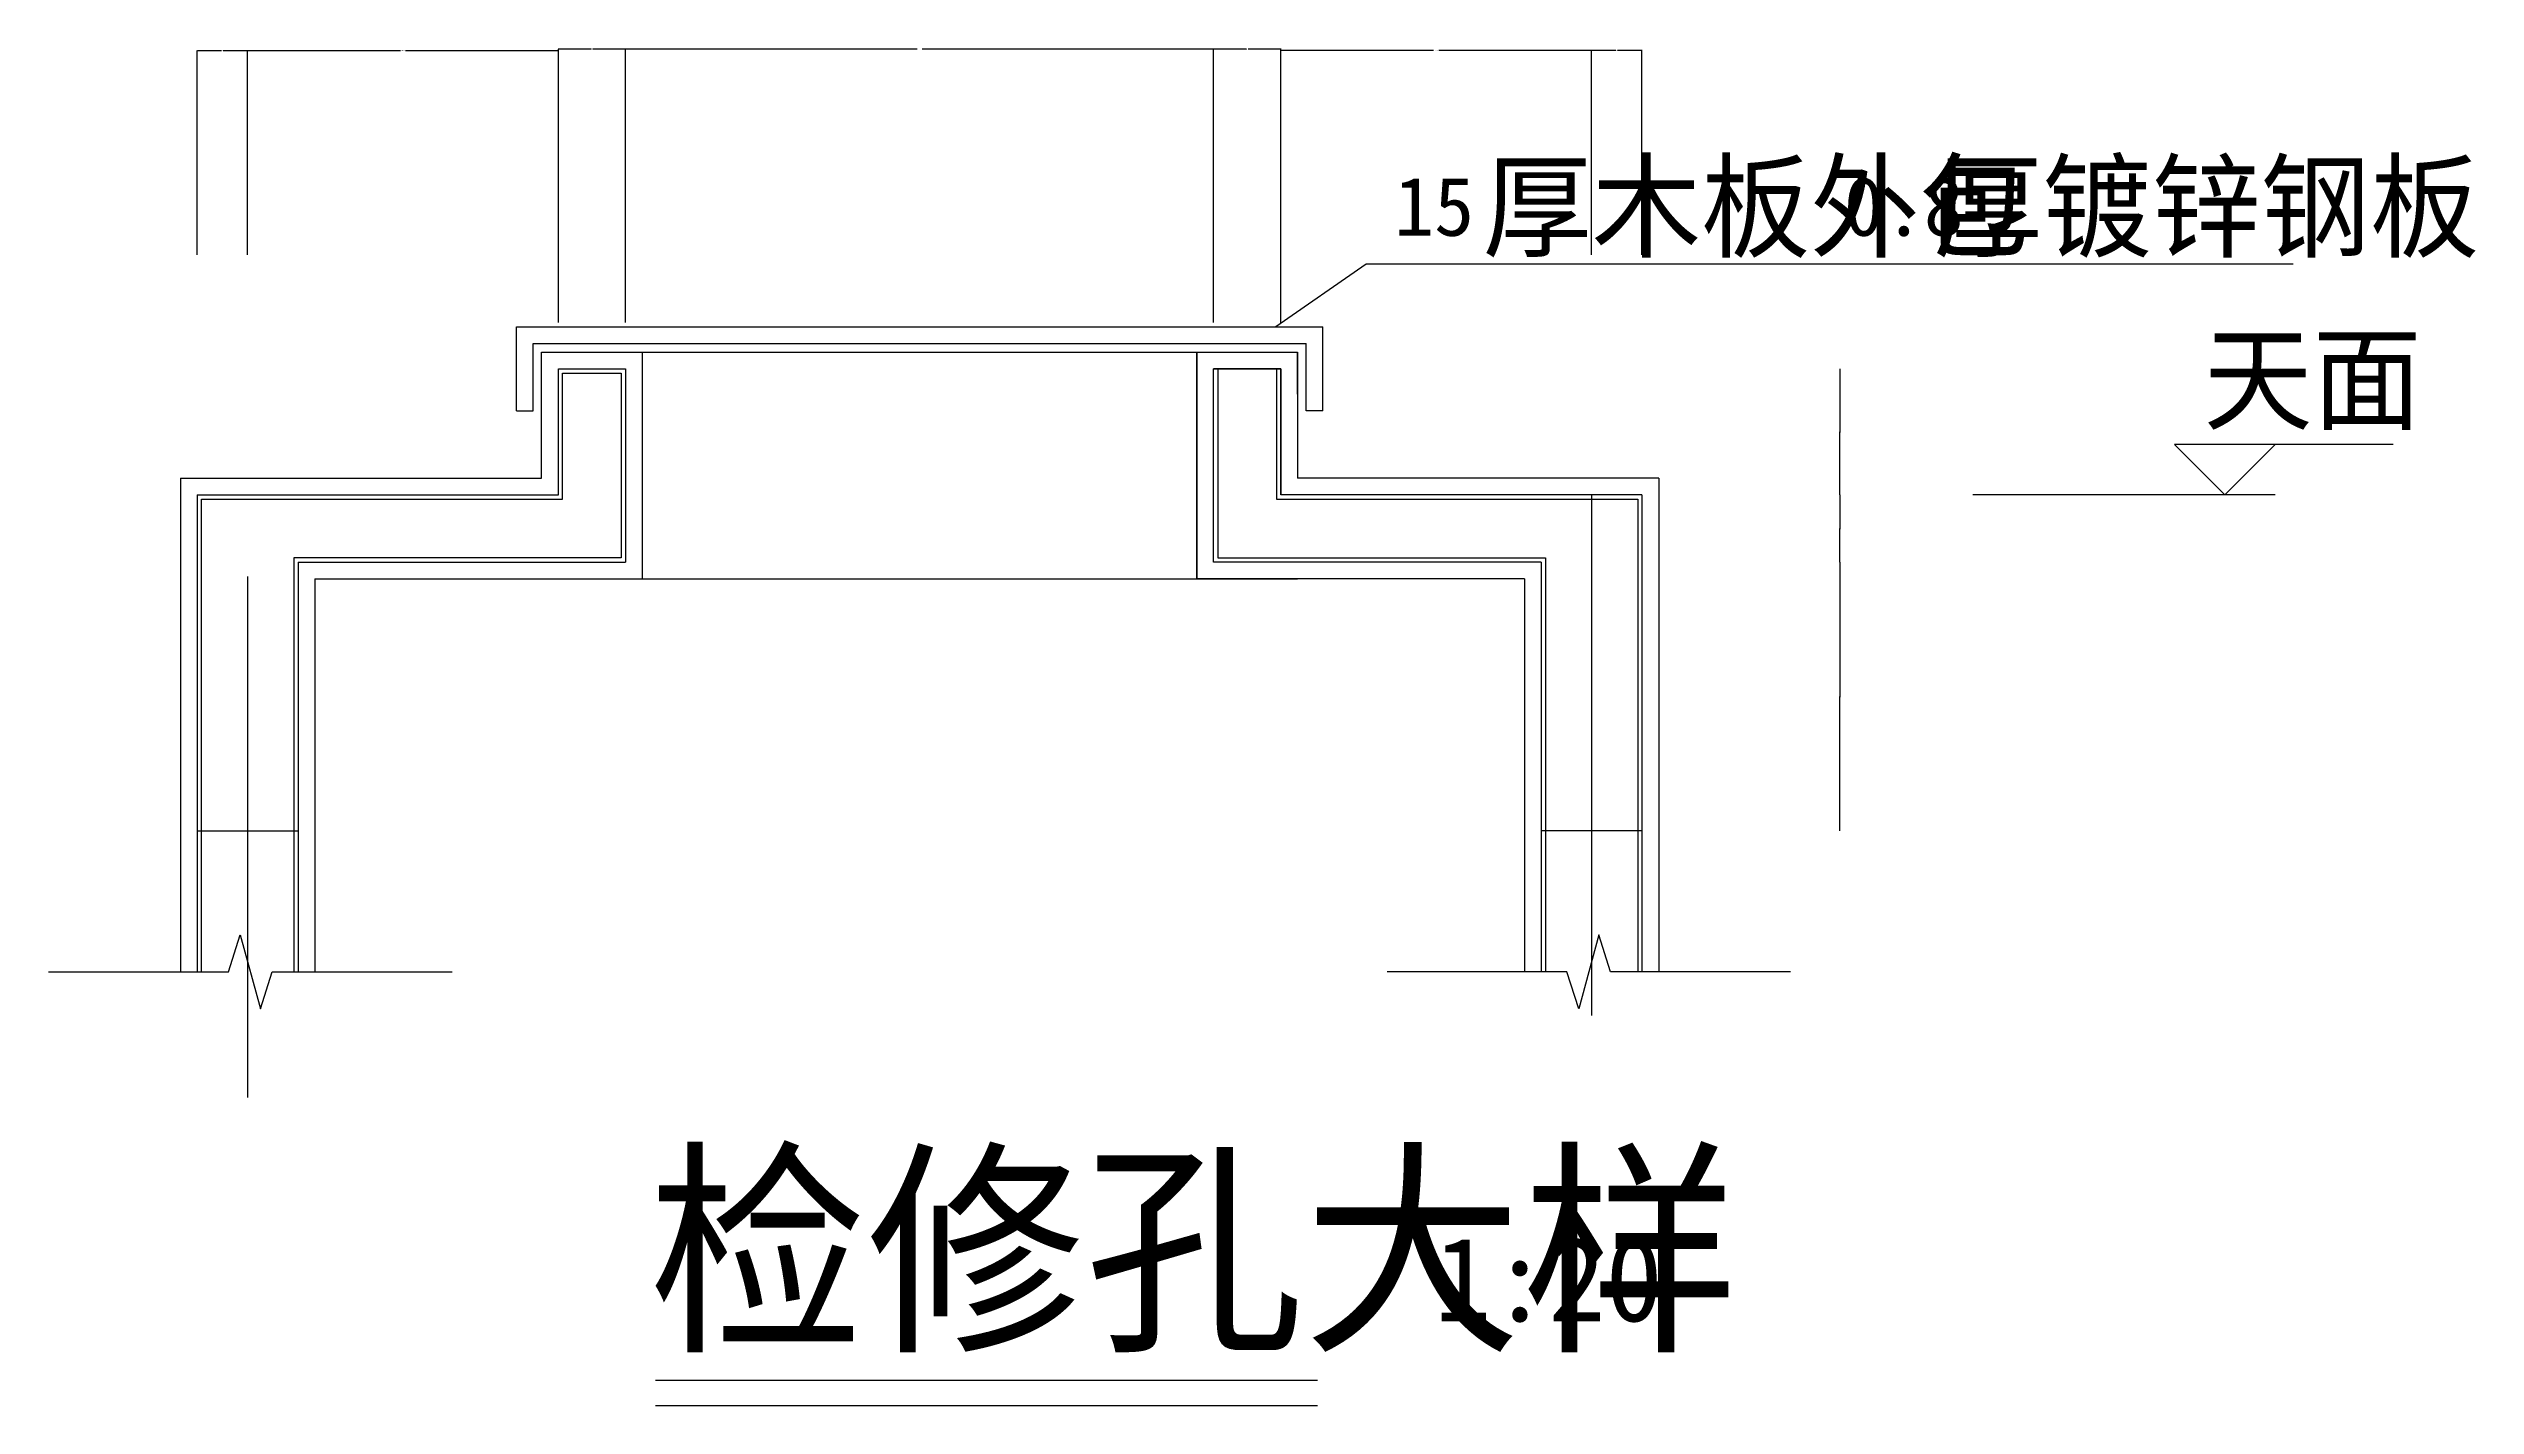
# Model space of a CAD drawing. Header units: metres. Extents: x 1061 to 3951, y 1905 to 3520.
import ezdxf

# ---------------------------------------------------------------- set-up
doc = ezdxf.new("R2010")
doc.units = ezdxf.units.M
for name, color, linetype in [('DOTE', 1, 'Continuous'), ('PUB_DIM', 3, 'Continuous'), ('PUB_TEXT', 7, 'Continuous'), ('PUB_WALL', 255, 'Continuous'), ('S_FLOOR', 2, 'Continuous'), ('S_OTHER', 7, 'Continuous'), ('S_SURFACE', 6, 'Continuous')]:
    doc.layers.add(name, color=color, linetype=linetype)
doc.dimstyles.get("Standard").update_dxf_attribs({"dimtxt": 2.5, "dimasz": 2.5, "dimexe": 1.25, "dimexo": 0.625, "dimtad": 1, "dimcen": 2.5, "dimazin": 3, "dimtfac": 1, "dimtmove": 0, "dimatfit": 3})

# ---------------------------------------------------------------- blocks, each defined once
blk = doc.blocks.new('*D1')
for p, q in [((3194.04, 2988.8), (3194.04, 2948.8)), ((3193.79, 2948.8), (3193.54, 2948.8)), ((3194.04, 2908.8), (3194.04, 2948.8)), ((3194.04, 2948.8), (3194.04, 2948.8)), ((3194.29, 2948.8), (3194.54, 2948.8))]:
    blk.add_line(p, q)
at = {"layer": 'Defpoints'}
for p in [(3194.04, 2988.8), (3194.04, 2948.8), (3194.04, 2908.8)]:
    blk.add_point(p, dxfattribs=at)
at = {"layer": 'PUB_DIM', "insert": (3194.04, 2949.925), "char_height": 1, "attachment_point": 5}
blk.add_mtext('0', dxfattribs=at)
blk = doc.blocks.new('*D2')
for p, q in [((3194.04, 3138.8), (3194.04, 3063.8)), ((3193.79, 3063.8), (3193.54, 3063.8)), ((3194.04, 2988.8), (3194.04, 3063.8)), ((3194.04, 3063.8), (3194.04, 3063.8)), ((3194.29, 3063.8), (3194.54, 3063.8))]:
    blk.add_line(p, q)
at = {"layer": 'Defpoints'}
for p in [(3194.04, 3138.8), (3194.04, 3063.8), (3194.04, 2988.8)]:
    blk.add_point(p, dxfattribs=at)
at = {"layer": 'PUB_DIM', "insert": (3194.04, 3064.925), "char_height": 1, "attachment_point": 5}
blk.add_mtext('0', dxfattribs=at)
blk = doc.blocks.new('*D3')
for p, q in [((2487.17, 3519.53), (2447.92, 3519.53)), ((2448.17, 3194.08), (2448.17, 3519.53)), ((2528.42, 3519.53), (2489.17, 3519.53)), ((2528.17, 3194.08), (2528.17, 3519.53))]:
    blk.add_line(p, q)
at = {"layer": 'Defpoints'}
for p in [(2528.17, 3519.53), (2448.17, 3194.08), (2528.17, 3194.08)]:
    blk.add_point(p, dxfattribs=at)
at = {"layer": 'PUB_DIM', "insert": (2488.17, 3519.53), "char_height": 1, "attachment_point": 5}
blk.add_mtext('80', dxfattribs=at)
blk = doc.blocks.new('*D4')
for p, q in [((2094.985, 3519.53), (1747.55, 3519.53)), ((1747.8, 3194.08), (1747.8, 3519.53)), ((2448.42, 3519.53), (2100.985, 3519.53)), ((2448.17, 3194.08), (2448.17, 3519.53))]:
    blk.add_line(p, q)
at = {"layer": 'Defpoints'}
for p in [(2448.17, 3519.53), (1747.8, 3194.08), (2448.17, 3194.08)]:
    blk.add_point(p, dxfattribs=at)
at = {"layer": 'PUB_DIM', "insert": (2097.985, 3519.53), "char_height": 1, "attachment_point": 5}
blk.add_mtext('700,37', dxfattribs=at)
blk = doc.blocks.new('*D5')
for p, q in [((1706.8, 3519.53), (1667.55, 3519.53)), ((1667.8, 3194.08), (1667.8, 3519.53)), ((1748.05, 3519.53), (1708.8, 3519.53)), ((1747.8, 3194.08), (1747.8, 3519.53))]:
    blk.add_line(p, q)
at = {"layer": 'Defpoints'}
for p in [(1747.8, 3519.53), (1667.8, 3194.08), (1747.8, 3194.08)]:
    blk.add_point(p, dxfattribs=at)
at = {"layer": 'PUB_DIM', "insert": (1707.8, 3519.53), "char_height": 1, "attachment_point": 5}
blk.add_mtext('80', dxfattribs=at)
blk = doc.blocks.new('*D6')
for p, q in [((2927.18, 3517.94), (2897.93, 3517.94)), ((2898.18, 3274.65), (2898.18, 3517.94)), ((2958.43, 3517.94), (2929.18, 3517.94)), ((2958.18, 3274.65), (2958.18, 3517.94))]:
    blk.add_line(p, q)
at = {"layer": 'Defpoints'}
for p in [(2958.18, 3517.94), (2898.18, 3274.65), (2958.18, 3274.65)]:
    blk.add_point(p, dxfattribs=at)
at = {"layer": 'PUB_DIM', "insert": (2928.18, 3517.94), "char_height": 1, "attachment_point": 5}
blk.add_mtext('60', dxfattribs=at)
blk = doc.blocks.new('*D7')
for p, q in [((2710.175, 3517.94), (2527.92, 3517.94)), ((2528.17, 3274.65), (2528.17, 3517.94)), ((2898.43, 3517.94), (2716.175, 3517.94)), ((2898.18, 3274.65), (2898.18, 3517.94))]:
    blk.add_line(p, q)
at = {"layer": 'Defpoints'}
for p in [(2898.18, 3517.94), (2528.17, 3274.65), (2898.18, 3274.65)]:
    blk.add_point(p, dxfattribs=at)
at = {"layer": 'PUB_DIM', "insert": (2713.175, 3517.94), "char_height": 1, "attachment_point": 5}
blk.add_mtext('370,01', dxfattribs=at)
blk = doc.blocks.new('*D8')
for p, q in [((1237.8, 3274.65), (1237.8, 3517.94)), ((1238.05, 3517.94), (1266.8, 3517.94)), ((1268.8, 3517.94), (1297.55, 3517.94)), ((1297.8, 3274.65), (1297.8, 3517.94))]:
    blk.add_line(p, q)
at = {"layer": 'Defpoints'}
for p in [(1237.8, 3517.94), (1237.8, 3274.65), (1297.8, 3274.65)]:
    blk.add_point(p, dxfattribs=at)
at = {"layer": 'PUB_DIM', "insert": (1267.8, 3517.94), "char_height": 1, "attachment_point": 5}
blk.add_mtext('60', dxfattribs=at)
blk = doc.blocks.new('*D9')
for p, q in [((1297.8, 3274.65), (1297.8, 3517.94)), ((1298.05, 3517.94), (1479.805, 3517.94)), ((1485.805, 3517.94), (1667.56, 3517.94)), ((1667.81, 3274.65), (1667.81, 3517.94))]:
    blk.add_line(p, q)
at = {"layer": 'Defpoints'}
for p in [(1297.8, 3517.94), (1297.8, 3274.65), (1667.81, 3274.65)]:
    blk.add_point(p, dxfattribs=at)
at = {"layer": 'PUB_DIM', "insert": (1482.805, 3517.94), "char_height": 1, "attachment_point": 5}
blk.add_mtext('370,01', dxfattribs=at)
blk = doc.blocks.new('*D10')
for p, q in [((3194.04, 2908.8), (3194.04, 2748.8)), ((3193.79, 2748.8), (3193.54, 2748.8)), ((3194.04, 2588.8), (3194.04, 2748.8)), ((3194.04, 2748.8), (3194.04, 2748.8)), ((3194.29, 2748.8), (3194.54, 2748.8))]:
    blk.add_line(p, q)
at = {"layer": 'Defpoints'}
for p in [(3194.04, 2908.8), (3194.04, 2748.8), (3194.04, 2588.8)]:
    blk.add_point(p, dxfattribs=at)
at = {"layer": 'PUB_DIM', "insert": (3194.04, 2749.925), "char_height": 1, "attachment_point": 5}
blk.add_mtext('0', dxfattribs=at)

msp = doc.modelspace()

# ---------------------------------------------------------------- hatches: boundary and pattern name
at = {"layer": 'S_SURFACE'}
h = msp.add_hatch(dxfattribs=at)
h.set_pattern_fill('ANSI31', scale=200)
h.paths.add_polyline_path([(1297.8, 2588.8), (1237.8, 2588.8), (1237.8, 2420.75), (1275, 2420.75), (1289, 2464.75), (1297.8, 2432.49)])
h.paths.add_polyline_path([(1297.8, 2432.49), (1313, 2376.75), (1327, 2420.75), (1357.8, 2420.75), (1357.8, 2588.8), (1297.8, 2588.8)])
h.paths.add_polyline_path([(2838.18, 2420.75), (2868.97, 2420.75), (2882.97, 2376.75), (2898.18, 2432.49), (2898.18, 2588.8), (2838.18, 2588.8)])
h.paths.add_polyline_path([(2898.18, 2432.49), (2906.97, 2464.75), (2920.97, 2420.75), (2958.18, 2420.75), (2958.18, 2588.8), (2898.18, 2588.8)])

# ---------------------------------------------------------------- linework, layer by layer
for points in [[(1783.47, 1934.81), (2571.85, 1934.81)], [(1783.47, 1904.53), (2571.85, 1904.53)]]:
    msp.add_lwpolyline(points)
at = {"layer": 'DOTE'}
for p, q in [((2898.18, 2988.8), (2898.18, 2368.68)), ((1297.8, 2891.52), (1297.8, 2271.4))]:
    msp.add_line(p, q, dxfattribs=at)
at = {"layer": 'PUB_DIM'}
for p, q in [((3852.79, 3048.8), (3592.24, 3048.8)), ((3652.24, 2988.8), (3592.24, 3048.8)), ((3712.24, 3048.8), (3652.24, 2988.8)), ((3712.24, 2988.8), (3352.24, 2988.8))]:
    msp.add_line(p, q, dxfattribs=at)
at = {"layer": 'PUB_WALL'}
for p, q in [((1617.8, 3188.8), (2578.18, 3188.8)), ((1617.8, 3088.8), (1617.8, 3188.8)), ((2578.18, 3088.8), (2578.18, 3188.8)), ((1637.8, 3168.8), (2558.18, 3168.8)), ((1637.8, 3088.8), (1637.8, 3168.8)), ((2558.18, 3088.8), (2558.18, 3168.8)), ((1617.8, 3088.8), (1637.8, 3088.8)), ((2578.18, 3088.8), (2558.18, 3088.8))]:
    msp.add_line(p, q, dxfattribs=at)
for points in [[(1242.8, 2420.75), (1242.8, 2983.8), (1672.8, 2983.8), (1672.8, 3133.8), (1742.8, 3133.8), (1742.8, 2913.8), (1352.8, 2913.8), (1352.8, 2420.75)], [(2528.18, 3138.8), (2448.18, 3138.8)], [(2453.18, 3138.8), (2453.18, 2913.8), (2843.18, 2913.8), (2843.18, 2420.75)], [(2523.18, 3138.8), (2523.18, 2983.8), (2953.18, 2983.8), (2953.18, 2420.75)], [(1237.8, 2588.8), (1357.8, 2588.8)], [(2958.18, 2588.8), (2838.18, 2588.8)]]:
    msp.add_lwpolyline(points, dxfattribs=at)
at = {"layer": 'S_FLOOR'}
for p, q in [((1667.8, 2988.8), (1667.8, 3138.8)), ((1667.8, 3138.8), (1747.8, 3138.8)), ((1747.8, 3138.8), (1747.8, 2908.8)), ((2448.18, 2908.8), (2448.18, 3138.8)), ((2448.18, 3138.8), (2528.18, 3138.8)), ((2528.18, 3138.8), (2448.18, 3138.8)), ((2528.18, 3138.8), (2528.18, 2988.8)), ((2528.18, 2988.8), (2528.18, 3138.8)), ((1237.8, 2988.8), (1237.8, 2420.75)), ((1237.8, 2988.8), (1667.8, 2988.8)), ((2958.18, 2988.8), (2528.18, 2988.8)), ((2958.18, 2988.8), (2958.18, 2420.75)), ((1357.8, 2908.8), (1357.8, 2420.75)), ((1357.8, 2908.8), (1747.8, 2908.8)), ((2838.18, 2908.8), (2448.18, 2908.8)), ((2838.18, 2908.8), (2838.18, 2420.75)), ((1237.8, 2588.8), (1357.8, 2588.8)), ((2958.18, 2588.8), (2838.18, 2588.8))]:
    msp.add_line(p, q, dxfattribs=at)
at = {"layer": 'S_OTHER'}
for p, q in [((1275, 2420.75), (1289, 2464.75)), ((1289, 2464.75), (1313, 2376.75)), ((2906.97, 2464.75), (2882.97, 2376.75)), ((2920.97, 2420.75), (2906.97, 2464.75)), ((1060.68, 2420.75), (1275, 2420.75)), ((1313, 2376.75), (1327, 2420.75)), ((1327, 2420.75), (1541.32, 2420.75)), ((2868.97, 2420.75), (2654.65, 2420.75)), ((2882.97, 2376.75), (2868.97, 2420.75)), ((3135.3, 2420.75), (2920.97, 2420.75))]:
    msp.add_line(p, q, dxfattribs=at)
at = {"layer": 'S_SURFACE'}
for p, q in [((2629.61, 3263.61), (2522.36, 3188.8)), ((3733.93, 3263.61), (2629.61, 3263.61)), ((1647.8, 3158.8), (2548.18, 3158.8)), ((1647.8, 3008.8), (1647.8, 3158.8)), ((1767.8, 3158.8), (1767.8, 2888.8)), ((2428.18, 2888.8), (2428.18, 3158.8)), ((2428.18, 3158.8), (2428.18, 2888.8)), ((2548.18, 3158.8), (2548.18, 3008.8)), ((2548.18, 3108.8), (2548.18, 3158.8)), ((1217.8, 3008.8), (1647.8, 3008.8)), ((1217.8, 3008.8), (1217.8, 2420.75)), ((2978.18, 3008.8), (2548.18, 3008.8)), ((2978.18, 3008.8), (2978.18, 2420.75)), ((1377.8, 2888.8), (1767.8, 2888.8)), ((1377.8, 2888.8), (1377.8, 2420.75)), ((1647.8, 2888.8), (2548.18, 2888.8)), ((2818.18, 2888.8), (2428.18, 2888.8)), ((2818.18, 2888.8), (2818.18, 2420.75))]:
    msp.add_line(p, q, dxfattribs=at)

# ---------------------------------------------------------------- texts
at = {"layer": 'PUB_DIM'}
for s, height, p in [('厚木板外包', 100, (2768.5, 3282.13)), ('厚镀锌钢板', 100, (3305.12, 3282.13)), ('15', 70, (2663.16, 3297.21)), ('0.8', 70, (3198.68, 3297.21)), ('天面', 100, (3626.91, 3076.86))]:
    msp.add_text(s, height=height, dxfattribs=at).set_placement(p)
at = {"layer": 'PUB_TEXT'}
for s, height, p in [('检修孔大样', 200, (1775, 1989.47)), ('1:20', 100, (2710.84, 2004.8))]:
    msp.add_text(s, height=height, dxfattribs=at).set_placement(p)

# ---------------------------------------------------------------- dimensions: what is measured, and where the dimension line sits
at = {"layer": 'PUB_DIM'}
for base, p1, p2, picture, middle in [((1237.8, 3517.94), (1237.8, 3274.65), (1297.8, 3274.65), '*D8', (1267.8, 3517.94)), ((1297.8, 3517.94), (1297.8, 3274.65), (1667.81, 3274.65), '*D9', (1482.805, 3517.94)), ((1747.8, 3519.53), (1747.8, 3194.08), (1667.8, 3194.08), '*D5', (1707.8, 3519.53)), ((2448.17, 3519.53), (2448.17, 3194.08), (1747.8, 3194.08), '*D4', (2097.985, 3519.53)), ((2528.17, 3519.53), (2528.17, 3194.08), (2448.17, 3194.08), '*D3', (2488.17, 3519.53)), ((2898.18, 3517.94), (2898.18, 3274.65), (2528.17, 3274.65), '*D7', (2713.175, 3517.94)), ((2958.18, 3517.94), (2958.18, 3274.65), (2898.18, 3274.65), '*D6', (2928.18, 3517.94)), ((3194.04, 3063.8), (3194.04, 2988.8), (3194.04, 3138.8), '*D2', (3194.04, 3064.925)), ((3194.04, 2948.8), (3194.04, 2908.8), (3194.04, 2988.8), '*D1', (3194.04, 2949.925)), ((3194.04, 2748.8), (3194.04, 2588.8), (3194.04, 2908.8), '*D10', (3194.04, 2749.925))]:
    dim = msp.add_linear_dim(base=base, p1=p1, p2=p2, dimstyle='Standard', dxfattribs=at)
    dim.commit()
    dim.dimension.update_dxf_attribs({"geometry": picture, "text_midpoint": middle})

doc.saveas('drawing.dxf')
